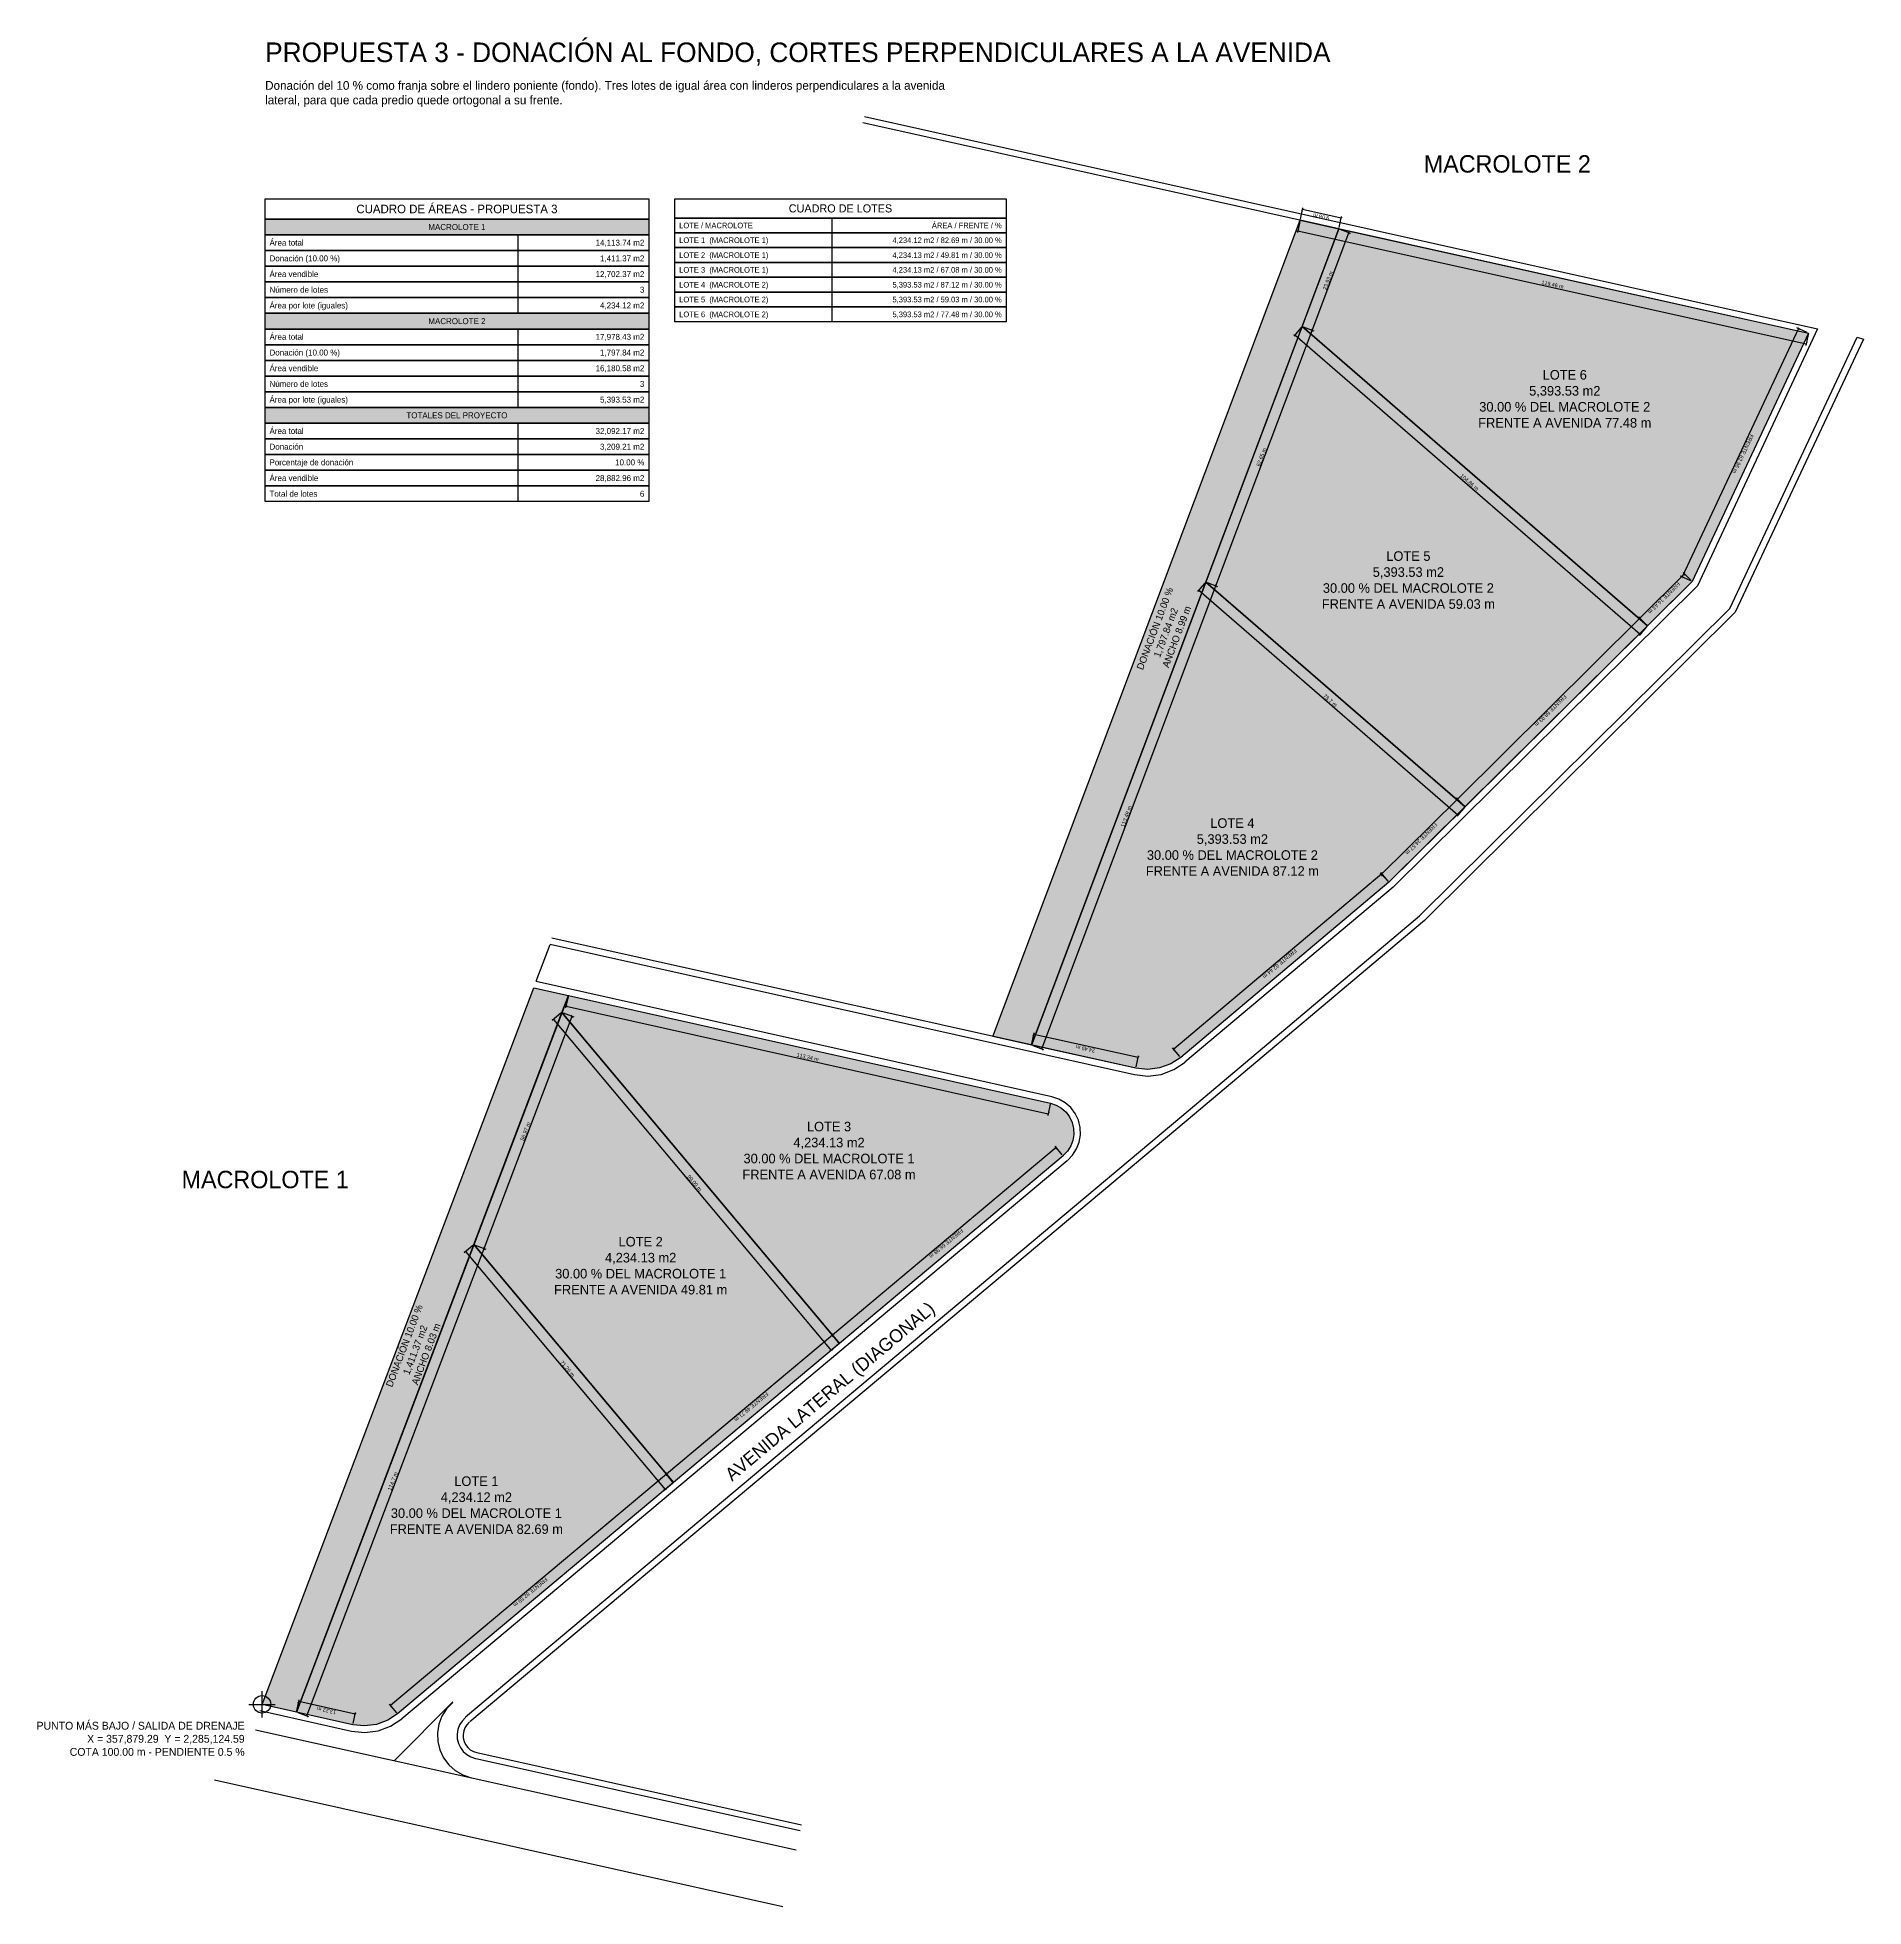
# Model space of a CAD drawing. Header units: metres. Extents: x 357828 to 359147, y 2285078 to 2285507.
# Drawn here: x 358727.7 to 359146.8, y 2285078.2 to 2285507 of the extents above; entities that cross this region are included whole.
import ezdxf
from ezdxf.enums import TextEntityAlignment as Align

# ---------------------------------------------------------------- set-up
doc = ezdxf.new("R2010")
doc.units = ezdxf.units.M
doc.header["$LTSCALE"] = 0.5
for name, color, linetype in [('COTAS', 6, 'Continuous'), ('DONACION', 3, 'Continuous'), ('DRENAJE', 1, 'Continuous'), ('LOTES', 2, 'Continuous'), ('TABLA_CONTENIDOS', 7, 'Continuous'), ('TEXTOS', 7, 'Continuous'), ('VIAL_ASFALTO', 8, 'Continuous'), ('VIAL_BANQUETA', 9, 'CONTINUOUS')]:
    doc.layers.add(name, color=color, linetype=linetype)
doc.styles.add('OpenSansCondensed-Light', font='OpenSansCondensed-Light.ttf')
doc.dimstyles.new('COTAS_M', dxfattribs={"dimtxt": 0.9, "dimasz": 0.6, "dimexe": 0.4, "dimexo": 0.3, "dimgap": 0.2, "dimtad": 1, "dimzin": 12, "dimdsep": 46, "dimtxsty": 'OpenSansCondensed-Light', "dimblk": 'ARCHTICK', "dimcen": 2.5, "dimclrd": 256, "dimclre": 256, "dimclrt": 256, "dimazin": 3, "dimtfac": 0.5, "dimtmove": 2, "dimatfit": 3})

# ---------------------------------------------------------------- blocks, each defined once
blk = doc.blocks.new('_ARCHTICK')
at = {"color": 0, "linetype": 'BYBLOCK', "const_width": 0.15}
blk.add_lwpolyline([(-0.5, -0.5), (0.5, 0.5)], dxfattribs=at)
blk = doc.blocks.new('*D48')
for p, q in [((358787.27, 2285123.11), (358787.84, 2285125.64)), ((358800.65, 2285122.36), (358787.75, 2285125.25)), ((358800.17, 2285120.21), (358800.73, 2285122.75))]:
    blk.add_line(p, q)
at = {"layer": 'Defpoints'}
for p in [(358787.2, 2285122.81), (358800.65, 2285122.36), (358800.1, 2285119.92)]:
    blk.add_point(p, dxfattribs=at)
at = {"layer": 'COTAS', "xscale": 0.6, "yscale": 0.6}
for p, rotation in [((358787.75, 2285125.25), 167.3517230568334), ((358800.65, 2285122.36), 347.3517230568334)]:
    blk.add_blockref('_ARCHTICK', p, dxfattribs=dict(at, rotation=rotation))
at = {"layer": 'COTAS', "insert": (358794.06, 2285123.17), "char_height": 0.9, "attachment_point": 5, "rotation": 167.3517, "style": 'OpenSansCondensed-Light'}
blk.add_mtext('13.22 m', dxfattribs=at)
blk = doc.blocks.new('*D49')
for p, q in [((358789.54, 2285121.93), (358830.23, 2285229.17)), ((358828.17, 2285229.95), (358830.6, 2285229.03)), ((358787.48, 2285122.71), (358789.91, 2285121.79))]:
    blk.add_line(p, q)
at = {"layer": 'Defpoints'}
for p in [(358827.89, 2285230.06), (358787.2, 2285122.81), (358789.54, 2285121.93)]:
    blk.add_point(p, dxfattribs=at)
at = {"layer": 'COTAS', "xscale": 0.6, "yscale": 0.6}
for p, rotation in [((358830.23, 2285229.17), 69.22312247067647), ((358789.54, 2285121.93), 249.22312247067646)]:
    blk.add_blockref('_ARCHTICK', p, dxfattribs=dict(at, rotation=rotation))
at = {"layer": 'COTAS', "insert": (358809.28, 2285175.78), "char_height": 0.9, "attachment_point": 5, "rotation": 69.2231, "style": 'OpenSansCondensed-Light'}
blk.add_mtext('114.7 m', dxfattribs=at)
blk = doc.blocks.new('*D50')
for p, q in [((358827.66, 2285229.87), (358825.67, 2285228.2)), ((358825.98, 2285228.45), (358871.77, 2285173.85)), ((358873.45, 2285175.26), (358871.46, 2285173.59))]:
    blk.add_line(p, q)
at = {"layer": 'Defpoints'}
for p in [(358827.89, 2285230.06), (358825.98, 2285228.45), (358873.68, 2285175.45)]:
    blk.add_point(p, dxfattribs=at)
at = {"layer": 'COTAS', "xscale": 0.6, "yscale": 0.6}
for p, rotation in [((358825.98, 2285228.45), 129.98191168449608), ((358871.77, 2285173.85), -50.0180883155039)]:
    blk.add_blockref('_ARCHTICK', p, dxfattribs=dict(at, rotation=rotation))
at = {"layer": 'COTAS', "insert": (358849.37, 2285201.57), "char_height": 0.9, "attachment_point": 5, "rotation": 309.9819, "style": 'OpenSansCondensed-Light'}
blk.add_mtext('71.26 m', dxfattribs=at)
blk = doc.blocks.new('*D51')
for p, q in [((358872.07, 2285177.37), (358808.79, 2285124.31)), ((358873.49, 2285175.68), (358871.82, 2285177.68)), ((358810.21, 2285122.62), (358808.54, 2285124.61))]:
    blk.add_line(p, q)
at = {"layer": 'Defpoints'}
for p in [(358872.07, 2285177.37), (358873.68, 2285175.45), (358810.4, 2285122.39)]:
    blk.add_point(p, dxfattribs=at)
at = {"layer": 'COTAS', "xscale": 0.6, "yscale": 0.6}
for p, rotation in [((358872.07, 2285177.37), 39.98191168442909), ((358808.79, 2285124.31), -140.0180883155709)]:
    blk.add_blockref('_ARCHTICK', p, dxfattribs=dict(at, rotation=rotation))
at = {"layer": 'COTAS', "insert": (358840.85, 2285150.34), "char_height": 0.9, "attachment_point": 5, "rotation": 219.9819, "style": 'OpenSansCondensed-Light'}
blk.add_mtext('FRENTE 82.59 m', dxfattribs=at)
blk = doc.blocks.new('*D52')
for p, q in [((358830.23, 2285229.17), (358850.44, 2285282.44)), ((358848.38, 2285283.22), (358850.81, 2285282.3)), ((358828.17, 2285229.95), (358830.6, 2285229.03))]:
    blk.add_line(p, q)
at = {"layer": 'Defpoints'}
for p in [(358848.1, 2285283.32), (358827.89, 2285230.06), (358830.23, 2285229.17)]:
    blk.add_point(p, dxfattribs=at)
at = {"layer": 'COTAS', "xscale": 0.6, "yscale": 0.6}
for p, rotation in [((358850.44, 2285282.44), 69.22312247077645), ((358830.23, 2285229.17), 249.22312247077645)]:
    blk.add_blockref('_ARCHTICK', p, dxfattribs=dict(at, rotation=rotation))
at = {"layer": 'COTAS', "insert": (358839.72, 2285256.04), "char_height": 0.9, "attachment_point": 5, "rotation": 69.2231, "style": 'OpenSansCondensed-Light'}
blk.add_mtext('56.97 m', dxfattribs=at)
blk = doc.blocks.new('*D53')
for p, q in [((358847.87, 2285283.13), (358845.88, 2285281.46)), ((358846.18, 2285281.72), (358909.85, 2285205.79)), ((358911.54, 2285207.2), (358909.55, 2285205.53))]:
    blk.add_line(p, q)
at = {"layer": 'Defpoints'}
for p in [(358846.18, 2285281.72), (358848.1, 2285283.32), (358911.77, 2285207.4)]:
    blk.add_point(p, dxfattribs=at)
at = {"layer": 'COTAS', "xscale": 0.6, "yscale": 0.6}
for p, rotation in [((358846.18, 2285281.72), 129.98191168436946), ((358909.85, 2285205.79), -50.01808831563054)]:
    blk.add_blockref('_ARCHTICK', p, dxfattribs=dict(at, rotation=rotation))
at = {"layer": 'COTAS', "insert": (358878.52, 2285244.17), "char_height": 0.9, "attachment_point": 5, "rotation": 309.9819, "style": 'OpenSansCondensed-Light'}
blk.add_mtext('99.09 m', dxfattribs=at)
blk = doc.blocks.new('*D54')
for p, q in [((358910.16, 2285209.31), (358872.07, 2285177.37)), ((358911.58, 2285207.63), (358909.91, 2285209.62)), ((358873.49, 2285175.68), (358871.82, 2285177.68))]:
    blk.add_line(p, q)
at = {"layer": 'Defpoints'}
for p in [(358910.16, 2285209.31), (358911.77, 2285207.4), (358873.68, 2285175.45)]:
    blk.add_point(p, dxfattribs=at)
at = {"layer": 'COTAS', "xscale": 0.6, "yscale": 0.6}
for p, rotation in [((358910.16, 2285209.31), 39.981911684387285), ((358872.07, 2285177.37), -140.01808831561272)]:
    blk.add_blockref('_ARCHTICK', p, dxfattribs=dict(at, rotation=rotation))
at = {"layer": 'COTAS', "insert": (358891.54, 2285192.84), "char_height": 0.9, "attachment_point": 5, "rotation": 219.9819, "style": 'OpenSansCondensed-Light'}
blk.add_mtext('FRENTE 49.71 m', dxfattribs=at)
blk = doc.blocks.new('*D55')
for p, q in [((358961.48, 2285252.35), (358910.16, 2285209.31)), ((358962.9, 2285250.66), (358961.23, 2285252.65)), ((358911.58, 2285207.63), (358909.91, 2285209.62))]:
    blk.add_line(p, q)
at = {"layer": 'Defpoints'}
for p in [(358961.48, 2285252.35), (358963.09, 2285250.43), (358911.77, 2285207.4)]:
    blk.add_point(p, dxfattribs=at)
at = {"layer": 'COTAS', "xscale": 0.6, "yscale": 0.6}
for p, rotation in [((358961.48, 2285252.35), 39.98191168468131), ((358910.16, 2285209.31), -140.0180883153187)]:
    blk.add_blockref('_ARCHTICK', p, dxfattribs=dict(at, rotation=rotation))
at = {"layer": 'COTAS', "insert": (358936.24, 2285230.33), "char_height": 0.9, "attachment_point": 5, "rotation": 219.9819, "style": 'OpenSansCondensed-Light'}
blk.add_mtext('FRENTE 66.98 m', dxfattribs=at)
blk = doc.blocks.new('*D56')
for p, q in [((358849.51, 2285286.92), (358848.94, 2285284.38)), ((358849.03, 2285284.77), (358959.66, 2285260.1)), ((358960.13, 2285262.25), (358959.57, 2285259.71))]:
    blk.add_line(p, q)
at = {"layer": 'Defpoints'}
for p in [(358849.58, 2285287.21), (358849.03, 2285284.77), (358960.2, 2285262.54)]:
    blk.add_point(p, dxfattribs=at)
at = {"layer": 'COTAS', "xscale": 0.6, "yscale": 0.6}
for p, rotation in [((358849.03, 2285284.77), 167.42616373457506), ((358959.66, 2285260.1), -12.57383626542495)]:
    blk.add_blockref('_ARCHTICK', p, dxfattribs=dict(at, rotation=rotation))
at = {"layer": 'COTAS', "insert": (358904.48, 2285273.07), "char_height": 0.9, "attachment_point": 5, "rotation": 347.4262, "style": 'OpenSansCondensed-Light'}
blk.add_mtext('113.34 m', dxfattribs=at)
blk = doc.blocks.new('*D57')
for p, q in [((358995.63, 2285381.83), (358993.93, 2285379.87)), ((358994.19, 2285380.17), (359053.66, 2285328.63)), ((359055.1, 2285330.29), (359053.4, 2285328.32))]:
    blk.add_line(p, q)
at = {"layer": 'Defpoints'}
for p in [(358994.19, 2285380.17), (358995.82, 2285382.06), (359055.3, 2285330.52)]:
    blk.add_point(p, dxfattribs=at)
at = {"layer": 'COTAS', "xscale": 0.6, "yscale": 0.6}
for p, rotation in [((358994.19, 2285380.17), 139.08443537245182), ((359053.66, 2285328.63), -40.91556462754818)]:
    blk.add_blockref('_ARCHTICK', p, dxfattribs=dict(at, rotation=rotation))
at = {"layer": 'COTAS', "insert": (359024.35, 2285354.89), "char_height": 0.9, "attachment_point": 5, "rotation": 319.0844, "style": 'OpenSansCondensed-Light'}
blk.add_mtext('78.7 m', dxfattribs=at)
blk = doc.blocks.new('*D58')
for p, q in [((359053.54, 2285332.29), (359036.09, 2285314.98)), ((359055.09, 2285330.73), (359053.25, 2285332.57)), ((359037.64, 2285313.42), (359035.81, 2285315.27))]:
    blk.add_line(p, q)
at = {"layer": 'Defpoints'}
for p in [(359053.54, 2285332.29), (359055.3, 2285330.52), (359037.85, 2285313.21)]:
    blk.add_point(p, dxfattribs=at)
at = {"layer": 'COTAS', "xscale": 0.6, "yscale": 0.6}
for p, rotation in [((359053.54, 2285332.29), 44.76833601698024), ((359036.09, 2285314.98), -135.23166398301976)]:
    blk.add_blockref('_ARCHTICK', p, dxfattribs=dict(at, rotation=rotation))
at = {"layer": 'COTAS', "insert": (359045.27, 2285323.18), "char_height": 0.9, "attachment_point": 5, "rotation": 224.7683, "style": 'OpenSansCondensed-Light'}
blk.add_mtext('FRENTE 24.57 m', dxfattribs=at)
blk = doc.blocks.new('*D59')
for p, q in [((359036.24, 2285315.12), (358988.46, 2285274.92)), ((359037.66, 2285313.44), (359035.98, 2285315.43)), ((358989.88, 2285273.24), (358988.2, 2285275.23))]:
    blk.add_line(p, q)
at = {"layer": 'Defpoints'}
for p in [(359036.24, 2285315.12), (359037.85, 2285313.21), (358990.07, 2285273.01)]:
    blk.add_point(p, dxfattribs=at)
at = {"layer": 'COTAS', "xscale": 0.6, "yscale": 0.6}
for p, rotation in [((359036.24, 2285315.12), 40.0757878653944), ((358988.46, 2285274.92), -139.9242121346056)]:
    blk.add_blockref('_ARCHTICK', p, dxfattribs=dict(at, rotation=rotation))
at = {"layer": 'COTAS', "insert": (359012.77, 2285294.53), "char_height": 0.9, "attachment_point": 5, "rotation": 220.0758, "style": 'OpenSansCondensed-Light'}
blk.add_mtext('FRENTE 62.44 m', dxfattribs=at)
blk = doc.blocks.new('*D60')
for p, q in [((358955.9, 2285276.14), (358956.47, 2285278.68)), ((358980.29, 2285272.97), (358956.38, 2285278.29)), ((358979.82, 2285270.82), (358980.38, 2285273.36))]:
    blk.add_line(p, q)
at = {"layer": 'Defpoints'}
for p in [(358955.84, 2285275.85), (358980.29, 2285272.97), (358979.75, 2285270.53)]:
    blk.add_point(p, dxfattribs=at)
at = {"layer": 'COTAS', "xscale": 0.6, "yscale": 0.6}
for p, rotation in [((358956.38, 2285278.29), 167.45823405240716), ((358980.29, 2285272.97), 347.4582340524072)]:
    blk.add_blockref('_ARCHTICK', p, dxfattribs=dict(at, rotation=rotation))
at = {"layer": 'COTAS', "insert": (358968.2, 2285275), "char_height": 0.9, "attachment_point": 5, "rotation": 167.4582, "style": 'OpenSansCondensed-Light'}
blk.add_mtext('24.49 m', dxfattribs=at)
blk = doc.blocks.new('*D61')
for p, q in [((358958.18, 2285274.97), (358998.16, 2285381.18)), ((358996.11, 2285381.95), (358998.54, 2285381.04)), ((358956.12, 2285275.74), (358958.55, 2285274.83))]:
    blk.add_line(p, q)
at = {"layer": 'Defpoints'}
for p in [(358995.82, 2285382.06), (358955.84, 2285275.85), (358958.18, 2285274.97)]:
    blk.add_point(p, dxfattribs=at)
at = {"layer": 'COTAS', "xscale": 0.6, "yscale": 0.6}
for p, rotation in [((358998.16, 2285381.18), 69.37021464781455), ((358958.18, 2285274.97), 249.37021464781455)]:
    blk.add_blockref('_ARCHTICK', p, dxfattribs=dict(at, rotation=rotation))
at = {"layer": 'COTAS', "insert": (358977.56, 2285328.3), "char_height": 0.9, "attachment_point": 5, "rotation": 69.3702, "style": 'OpenSansCondensed-Light'}
blk.add_mtext('113.49 m', dxfattribs=at)
blk = doc.blocks.new('*D62')
for p, q in [((358998.16, 2285381.18), (359020.24, 2285439.81)), ((359018.18, 2285440.59), (359020.61, 2285439.67)), ((358996.11, 2285381.95), (358998.54, 2285381.04))]:
    blk.add_line(p, q)
at = {"layer": 'Defpoints'}
for p in [(359017.9, 2285440.7), (358995.82, 2285382.06), (358998.16, 2285381.18)]:
    blk.add_point(p, dxfattribs=at)
at = {"layer": 'COTAS', "xscale": 0.6, "yscale": 0.6}
for p, rotation in [((359020.24, 2285439.81), 69.37021464776655), ((358998.16, 2285381.18), 249.37021464776655)]:
    blk.add_blockref('_ARCHTICK', p, dxfattribs=dict(at, rotation=rotation))
at = {"layer": 'COTAS', "insert": (359008.59, 2285410.73), "char_height": 0.9, "attachment_point": 5, "rotation": 69.3702, "style": 'OpenSansCondensed-Light'}
blk.add_mtext('62.65 m', dxfattribs=at)
blk = doc.blocks.new('*D63')
for p, q in [((359017.7, 2285440.47), (359016, 2285438.5)), ((359016.26, 2285438.81), (359095.5, 2285370.13)), ((359096.94, 2285371.79), (359095.24, 2285369.83))]:
    blk.add_line(p, q)
at = {"layer": 'Defpoints'}
for p in [(359017.9, 2285440.7), (359016.26, 2285438.81), (359097.14, 2285372.02)]:
    blk.add_point(p, dxfattribs=at)
at = {"layer": 'COTAS', "xscale": 0.6, "yscale": 0.6}
for p, rotation in [((359016.26, 2285438.81), 139.0844353724298), ((359095.5, 2285370.13), -40.915564627570205)]:
    blk.add_blockref('_ARCHTICK', p, dxfattribs=dict(at, rotation=rotation))
at = {"layer": 'COTAS', "insert": (359056.31, 2285404.96), "char_height": 0.9, "attachment_point": 5, "rotation": 319.0844, "style": 'OpenSansCondensed-Light'}
blk.add_mtext('104.86 m', dxfattribs=at)
blk = doc.blocks.new('*D64')
for p, q in [((359095.38, 2285373.79), (359053.54, 2285332.29)), ((359096.93, 2285372.23), (359095.09, 2285374.08)), ((359055.09, 2285330.73), (359053.25, 2285332.57))]:
    blk.add_line(p, q)
at = {"layer": 'Defpoints'}
for p in [(359095.38, 2285373.79), (359097.14, 2285372.02), (359055.3, 2285330.52)]:
    blk.add_point(p, dxfattribs=at)
at = {"layer": 'COTAS', "xscale": 0.6, "yscale": 0.6}
for p, rotation in [((359095.38, 2285373.79), 44.76833601678692), ((359053.54, 2285332.29), -135.23166398321308)]:
    blk.add_blockref('_ARCHTICK', p, dxfattribs=dict(at, rotation=rotation))
at = {"layer": 'COTAS', "insert": (359074.91, 2285352.58), "char_height": 0.9, "attachment_point": 5, "rotation": 224.7683, "style": 'OpenSansCondensed-Light'}
blk.add_mtext('FRENTE 58.93 m', dxfattribs=at)
blk = doc.blocks.new('*D65')
for p, q in [((359017.41, 2285464.77), (359016.84, 2285462.23)), ((359016.93, 2285462.62), (359133.55, 2285436.74)), ((359134.03, 2285438.89), (359133.46, 2285436.35))]:
    blk.add_line(p, q)
at = {"layer": 'Defpoints'}
for p in [(359017.47, 2285465.06), (359016.93, 2285462.62), (359134.09, 2285439.18)]:
    blk.add_point(p, dxfattribs=at)
at = {"layer": 'COTAS', "xscale": 0.6, "yscale": 0.6}
for p, rotation in [((359016.93, 2285462.62), 167.48783987378565), ((359133.55, 2285436.74), -12.512160126214363)]:
    blk.add_blockref('_ARCHTICK', p, dxfattribs=dict(at, rotation=rotation))
at = {"layer": 'COTAS', "insert": (359075.38, 2285450.31), "char_height": 0.9, "attachment_point": 5, "rotation": 347.4878, "style": 'OpenSansCondensed-Light'}
blk.add_mtext('119.46 m', dxfattribs=at)
blk = doc.blocks.new('*D66')
for p, q in [((359131.83, 2285440.24), (359105.12, 2285383.24)), ((359133.82, 2285439.31), (359131.46, 2285440.41)), ((359107.11, 2285382.31), (359104.75, 2285383.41))]:
    blk.add_line(p, q)
at = {"layer": 'Defpoints'}
for p in [(359131.83, 2285440.24), (359134.09, 2285439.18), (359107.38, 2285382.18)]:
    blk.add_point(p, dxfattribs=at)
at = {"layer": 'COTAS', "xscale": 0.6, "yscale": 0.6}
for p, rotation in [((359131.83, 2285440.24), 64.8923765035754), ((359105.12, 2285383.24), -115.1076234964246)]:
    blk.add_blockref('_ARCHTICK', p, dxfattribs=dict(at, rotation=rotation))
at = {"layer": 'COTAS', "insert": (359119.06, 2285411.46), "char_height": 0.9, "attachment_point": 5, "rotation": 244.8924, "style": 'OpenSansCondensed-Light'}
blk.add_mtext('FRENTE 62.95 m', dxfattribs=at)
blk = doc.blocks.new('*D67')
for p, q in [((359105.62, 2285383.95), (359095.38, 2285373.79)), ((359107.17, 2285382.39), (359105.34, 2285384.24)), ((359096.93, 2285372.23), (359095.09, 2285374.08))]:
    blk.add_line(p, q)
at = {"layer": 'Defpoints'}
for p in [(359105.62, 2285383.95), (359107.38, 2285382.18), (359097.14, 2285372.02)]:
    blk.add_point(p, dxfattribs=at)
at = {"layer": 'COTAS', "xscale": 0.6, "yscale": 0.6}
for p, rotation in [((359105.62, 2285383.95), 44.76833601676509), ((359095.38, 2285373.79), -135.2316639832349)]:
    blk.add_blockref('_ARCHTICK', p, dxfattribs=dict(at, rotation=rotation))
at = {"layer": 'COTAS', "insert": (359100.96, 2285378.41), "char_height": 0.9, "attachment_point": 5, "rotation": 224.7683, "style": 'OpenSansCondensed-Light'}
blk.add_mtext('FRENTE 14.43 m', dxfattribs=at)
blk = doc.blocks.new('*D68')
for p, q in [((359020.24, 2285439.81), (359028.67, 2285462.21)), ((359026.61, 2285462.99), (359029.05, 2285462.07)), ((359018.18, 2285440.59), (359020.61, 2285439.67))]:
    blk.add_line(p, q)
at = {"layer": 'Defpoints'}
for p in [(359026.33, 2285463.09), (359017.9, 2285440.7), (359020.24, 2285439.81)]:
    blk.add_point(p, dxfattribs=at)
at = {"layer": 'COTAS', "xscale": 0.6, "yscale": 0.6}
for p, rotation in [((359028.67, 2285462.21), 69.3702146479325), ((359020.24, 2285439.81), 249.3702146479325)]:
    blk.add_blockref('_ARCHTICK', p, dxfattribs=dict(at, rotation=rotation))
at = {"layer": 'COTAS', "insert": (359023.85, 2285451.24), "char_height": 0.9, "attachment_point": 5, "rotation": 69.3702, "style": 'OpenSansCondensed-Light'}
blk.add_mtext('23.93 m', dxfattribs=at)
blk = doc.blocks.new('*D69')
for p, q in [((359017.53, 2285465.35), (359018.1, 2285467.89)), ((359026.87, 2285465.53), (359018.01, 2285467.5)), ((359026.4, 2285463.39), (359026.96, 2285465.92))]:
    blk.add_line(p, q)
at = {"layer": 'Defpoints'}
for p in [(359017.47, 2285465.06), (359026.87, 2285465.53), (359026.33, 2285463.09)]:
    blk.add_point(p, dxfattribs=at)
at = {"layer": 'COTAS', "xscale": 0.6, "yscale": 0.6}
for p, rotation in [((359018.01, 2285467.5), 167.48783987263462), ((359026.87, 2285465.53), 347.4878398726346)]:
    blk.add_blockref('_ARCHTICK', p, dxfattribs=dict(at, rotation=rotation))
at = {"layer": 'COTAS', "insert": (359022.3, 2285465.88), "char_height": 0.9, "attachment_point": 5, "rotation": 167.4878, "style": 'OpenSansCondensed-Light'}
blk.add_mtext('9.08 m', dxfattribs=at)
blk = doc.blocks.new('TABLA_CONTENIDOS_P3')
at = {"layer": 'TABLA_CONTENIDOS', "transparency": 33554508}
for points in [[(0, -4.68), (88, -4.68), (88, -8.28), (0, -8.28)], [(0, -26.28), (88, -26.28), (88, -29.88), (0, -29.88)], [(0, -47.88), (88, -47.88), (88, -51.48), (0, -51.48)]]:
    blk.add_hatch(color=8, dxfattribs=at).paths.add_polyline_path(points)
at = {"layer": 'TABLA_CONTENIDOS'}
for p, q in [((58, -8.28), (58, -11.88)), ((58, -11.88), (58, -15.48)), ((58, -15.48), (58, -19.08)), ((58, -19.08), (58, -22.68)), ((58, -22.68), (58, -26.28)), ((58, -29.88), (58, -33.48)), ((58, -33.48), (58, -37.08)), ((58, -37.08), (58, -40.68)), ((58, -40.68), (58, -44.28)), ((58, -44.28), (58, -47.88)), ((58, -51.48), (58, -55.08)), ((58, -55.08), (58, -58.68)), ((58, -58.68), (58, -62.28)), ((58, -62.28), (58, -65.88)), ((58, -65.88), (58, -69.48))]:
    blk.add_line(p, q, dxfattribs=at)
for points in [[(0, 0), (88, 0), (88, -4.68), (0, -4.68)], [(0, -4.68), (88, -4.68), (88, -8.28), (0, -8.28)], [(0, -8.28), (88, -8.28), (88, -11.88), (0, -11.88)], [(0, -11.88), (88, -11.88), (88, -15.48), (0, -15.48)], [(0, -15.48), (88, -15.48), (88, -19.08), (0, -19.08)], [(0, -19.08), (88, -19.08), (88, -22.68), (0, -22.68)], [(0, -22.68), (88, -22.68), (88, -26.28), (0, -26.28)], [(0, -26.28), (88, -26.28), (88, -29.88), (0, -29.88)], [(0, -29.88), (88, -29.88), (88, -33.48), (0, -33.48)], [(0, -33.48), (88, -33.48), (88, -37.08), (0, -37.08)], [(0, -37.08), (88, -37.08), (88, -40.68), (0, -40.68)], [(0, -40.68), (88, -40.68), (88, -44.28), (0, -44.28)], [(0, -44.28), (88, -44.28), (88, -47.88), (0, -47.88)], [(0, -47.88), (88, -47.88), (88, -51.48), (0, -51.48)], [(0, -51.48), (88, -51.48), (88, -55.08), (0, -55.08)], [(0, -55.08), (88, -55.08), (88, -58.68), (0, -58.68)], [(0, -58.68), (88, -58.68), (88, -62.28), (0, -62.28)], [(0, -62.28), (88, -62.28), (88, -65.88), (0, -65.88)], [(0, -65.88), (88, -65.88), (88, -69.48), (0, -69.48)]]:
    blk.add_lwpolyline(points, close=True, dxfattribs=at)
for s, height, p in [('CUADRO DE ÁREAS - PROPUESTA 3', 1.9656, (44, -2.34)), ('MACROLOTE 1', 1.368, (44, -6.48)), ('MACROLOTE 2', 1.368, (44, -28.08)), ('TOTALES DEL PROYECTO', 1.368, (44, -49.68))]:
    blk.add_text(s, height=height, dxfattribs=at).set_placement(p, align=Align.MIDDLE_CENTER)
for s, p in [('Área total', (1, -10.08)), ('Área vendible', (1, -17.28)), ('Donación (10.00 %)', (1, -13.68)), ('Número de lotes', (1, -20.88)), ('Área por lote (iguales)', (1, -24.48)), ('Área total', (1, -31.68)), ('Área vendible', (1, -38.88)), ('Donación (10.00 %)', (1, -35.28)), ('Número de lotes', (1, -42.48)), ('Área por lote (iguales)', (1, -46.08)), ('Área total', (1, -53.28)), ('Donación', (1, -56.88)), ('Porcentaje de donación', (1, -60.48)), ('Área vendible', (1, -64.08)), ('Total de lotes', (1, -67.68))]:
    blk.add_text(s, height=1.368, dxfattribs=at).set_placement(p, align=Align.MIDDLE_LEFT)
for s, height, p in [('14,113.74 m2', 1.368, (87, -10.08)), ('12,702.37 m2', 1.368, (87, -17.28)), ('1,411.37 m2', 1.368, (87, -13.68)), ('3', 1.37, (87, -20.88)), ('4,234.12 m2', 1.368, (87, -24.48)), ('17,978.43 m2', 1.368, (87, -31.68)), ('16,180.58 m2', 1.368, (87, -38.88)), ('1,797.84 m2', 1.368, (87, -35.28)), ('3', 1.37, (87, -42.48)), ('5,393.53 m2', 1.368, (87, -46.08)), ('32,092.17 m2', 1.368, (87, -53.28)), ('3,209.21 m2', 1.368, (87, -56.88)), ('10.00 %', 1.368, (87, -60.48)), ('28,882.96 m2', 1.368, (87, -64.08)), ('6', 1.37, (87, -67.68))]:
    blk.add_text(s, height=height, dxfattribs=at).set_placement(p, align=Align.MIDDLE_RIGHT)
blk = doc.blocks.new('TABLA_CONTENIDOS_P3_LOTES')
at = {"layer": 'TABLA_CONTENIDOS'}
for p, q in [((36, -4.42), (36, -7.82)), ((36, -7.82), (36, -11.22)), ((36, -11.22), (36, -14.62)), ((36, -14.62), (36, -18.02)), ((36, -18.02), (36, -21.42)), ((36, -21.42), (36, -24.82)), ((36, -24.82), (36, -28.22))]:
    blk.add_line(p, q, dxfattribs=at)
for points in [[(0, 0), (76, 0), (76, -4.42), (0, -4.42)], [(0, -4.42), (76, -4.42), (76, -7.82), (0, -7.82)], [(0, -7.82), (76, -7.82), (76, -11.22), (0, -11.22)], [(0, -11.22), (76, -11.22), (76, -14.62), (0, -14.62)], [(0, -14.62), (76, -14.62), (76, -18.02), (0, -18.02)], [(0, -18.02), (76, -18.02), (76, -21.42), (0, -21.42)], [(0, -21.42), (76, -21.42), (76, -24.82), (0, -24.82)], [(0, -24.82), (76, -24.82), (76, -28.22), (0, -28.22)]]:
    blk.add_lwpolyline(points, close=True, dxfattribs=at)
blk.add_text('CUADRO DE LOTES', height=1.8564, dxfattribs=at).set_placement((38, -2.21), align=Align.MIDDLE_CENTER)
for s, p in [('LOTE / MACROLOTE', (1, -6.12)), ('LOTE 1  (MACROLOTE 1)', (1, -9.52)), ('LOTE 2  (MACROLOTE 1)', (1, -12.92)), ('LOTE 3  (MACROLOTE 1)', (1, -16.32)), ('LOTE 4  (MACROLOTE 2)', (1, -19.72)), ('LOTE 5  (MACROLOTE 2)', (1, -23.12)), ('LOTE 6  (MACROLOTE 2)', (1, -26.52))]:
    blk.add_text(s, height=1.292, dxfattribs=at).set_placement(p, align=Align.MIDDLE_LEFT)
for s, p in [('ÁREA / FRENTE / %', (75, -6.12)), ('4,234.12 m2 / 82.69 m / 30.00 %', (75, -9.52)), ('4,234.13 m2 / 49.81 m / 30.00 %', (75, -12.92)), ('4,234.13 m2 / 67.08 m / 30.00 %', (75, -16.32)), ('5,393.53 m2 / 87.12 m / 30.00 %', (75, -19.72)), ('5,393.53 m2 / 59.03 m / 30.00 %', (75, -23.12)), ('5,393.53 m2 / 77.48 m / 30.00 %', (75, -26.52))]:
    blk.add_text(s, height=1.292, dxfattribs=at).set_placement(p, align=Align.MIDDLE_RIGHT)

msp = doc.modelspace()

# ---------------------------------------------------------------- hatches: boundary and pattern name
at = {"layer": 'DONACION', "transparency": 33554546}
for points in [[(358946.98, 2285277.82), (359017.47, 2285465.06), (359026.331, 2285463.094), (358955.84, 2285275.849)], [(358779.29, 2285124.59), (358841.66, 2285288.98), (358849.575, 2285287.214), (358787.202, 2285122.815)]]:
    msp.add_hatch(color=3, dxfattribs=at).paths.add_polyline_path(points)
at = {"layer": 'LOTES', "transparency": 33554534}
for points in [[(359017.47, 2285465.06), (359134.09, 2285439.18), (359107.38, 2285382.18), (359097.137, 2285372.02), (359017.899, 2285440.696), (359026.331, 2285463.094)], [(359055.297, 2285330.516), (358995.825, 2285382.06), (359017.899, 2285440.696), (359097.137, 2285372.02)], [(358995.825, 2285382.06), (359055.297, 2285330.516), (359037.85, 2285313.21), (358990.07, 2285273.01), (358987.79, 2285271.55), (358985.22, 2285270.6), (358982.49, 2285270.25), (358979.76, 2285270.54), (358979.75, 2285270.53), (358955.84, 2285275.849)], [(358960.2, 2285262.54), (358961.5, 2285262.08), (358962.71, 2285261.38), (358963.75, 2285260.46), (358964.58, 2285259.35), (358965.17, 2285258.09), (358965.5, 2285256.74), (358965.55, 2285255.35), (358965.33, 2285253.98), (358964.83, 2285252.69), (358964.08, 2285251.52), (358963.11, 2285250.52), (358963.09, 2285250.43), (358911.77, 2285207.395), (358848.099, 2285283.324), (358849.575, 2285287.214)], [(358873.681, 2285175.455), (358827.891, 2285230.06), (358848.099, 2285283.324), (358911.77, 2285207.395)], [(358808.11, 2285120.93), (358805.54, 2285119.98), (358802.83, 2285119.64), (358800.1, 2285119.92), (358787.202, 2285122.815), (358827.891, 2285230.06), (358873.681, 2285175.455), (358810.4, 2285122.39)]]:
    msp.add_hatch(color=2, dxfattribs=at).paths.add_polyline_path(points)

# ---------------------------------------------------------------- linework, layer by layer
at = {"layer": 'DONACION'}
for points in [[(358946.98, 2285277.82), (359017.47, 2285465.06), (359026.331, 2285463.094), (358955.84, 2285275.849)], [(358779.29, 2285124.59), (358841.66, 2285288.98), (358849.575, 2285287.214), (358787.202, 2285122.815)]]:
    msp.add_lwpolyline(points, close=True, dxfattribs=at)
at = {"layer": 'DRENAJE'}
for p, q in [((358779.29, 2285121.59), (358779.29, 2285127.59)), ((358776.29, 2285124.59), (358782.29, 2285124.59))]:
    msp.add_line(p, q, dxfattribs=at)
msp.add_circle((358779.29, 2285124.59), 2, dxfattribs=at)
at = {"layer": 'LOTES'}
for points in [[(359017.47, 2285465.06), (359134.09, 2285439.18), (359107.38, 2285382.18), (359097.137, 2285372.02), (359017.899, 2285440.696), (359026.331, 2285463.094)], [(359055.297, 2285330.516), (358995.825, 2285382.06), (359017.899, 2285440.696), (359097.137, 2285372.02)], [(358995.825, 2285382.06), (359055.297, 2285330.516), (359037.85, 2285313.21), (358990.07, 2285273.01), (358987.79, 2285271.55), (358985.22, 2285270.6), (358982.49, 2285270.25), (358979.76, 2285270.54), (358979.75, 2285270.53), (358955.84, 2285275.849)], [(358960.2, 2285262.54), (358961.5, 2285262.08), (358962.71, 2285261.38), (358963.75, 2285260.46), (358964.58, 2285259.35), (358965.17, 2285258.09), (358965.5, 2285256.74), (358965.55, 2285255.35), (358965.33, 2285253.98), (358964.83, 2285252.69), (358964.08, 2285251.52), (358963.11, 2285250.52), (358963.09, 2285250.43), (358911.77, 2285207.395), (358848.099, 2285283.324), (358849.575, 2285287.214)], [(358873.681, 2285175.455), (358827.891, 2285230.06), (358848.099, 2285283.324), (358911.77, 2285207.395)], [(358808.11, 2285120.93), (358805.54, 2285119.98), (358802.83, 2285119.64), (358800.1, 2285119.92), (358787.202, 2285122.815), (358827.891, 2285230.06), (358873.681, 2285175.455), (358810.4, 2285122.39)]]:
    msp.add_lwpolyline(points, close=True, dxfattribs=at)
at = {"layer": 'VIAL_ASFALTO'}
for points in [[(358917.11, 2285487.5), (359134.09, 2285439.18), (359107.38, 2285382.18), (359037.85, 2285313.21), (358990.07, 2285273.01)], [(358917.52, 2285488.88), (359136.15, 2285440.14), (359108.62, 2285381.22), (359038.81, 2285312.1), (358991.04, 2285271.9)], [(359116.05, 2285375.99), (359145.24, 2285438.22)], [(359146.75, 2285437.8), (359117.29, 2285375.16)], [(359145.24, 2285438.22), (359146.75, 2285437.8)], [(359044.87, 2285305.5), (359116.05, 2285375.99)], [(359117.29, 2285375.16), (359045.97, 2285304.4)], [(358990.35, 2285259.51), (359044.87, 2285305.5)], [(359045.97, 2285304.4), (358991.31, 2285258.41)], [(358842.21, 2285290.49), (358845.38, 2285298.89)], [(358979.47, 2285269.01), (358845.38, 2285298.89)], [(358979.75, 2285270.53), (358845.79, 2285300.4)], [(358825.96, 2285121.7), (358990.35, 2285259.51)], [(358991.31, 2285258.41), (358826.93, 2285120.6)], [(358823.07, 2285125.14), (358809.58, 2285111.65)], [(358823.04, 2285125.03), (358821.64, 2285123.6), (358820.56, 2285121.91), (358819.84, 2285120.04), (358819.51, 2285118.07), (358819.59, 2285116.07), (358820.06, 2285114.13), (358820.91, 2285112.32), (358822.11, 2285110.72), (358823.61, 2285109.39), (358825.34, 2285108.39), (358827.24, 2285107.76)], [(358901.82, 2285091.14), (358777.78, 2285118.67)], [(358825.96, 2285121.55), (358825.2, 2285120.77), (358824.61, 2285119.86), (358824.22, 2285118.85), (358824.05, 2285117.78), (358824.09, 2285116.69), (358824.34, 2285115.64), (358824.81, 2285114.66), (358825.46, 2285113.79), (358826.27, 2285113.07), (358827.21, 2285112.53), (358828.23, 2285112.19)], [(358826.84, 2285120.49), (358826.28, 2285119.91), (358825.84, 2285119.24), (358825.55, 2285118.48), (358825.42, 2285117.69), (358825.45, 2285116.88), (358825.64, 2285116.1), (358825.98, 2285115.37), (358826.47, 2285114.73), (358827.07, 2285114.19), (358827.77, 2285113.79), (358828.53, 2285113.54)], [(358828.58, 2285113.58), (358903.06, 2285096.92)], [(358902.79, 2285095.54), (358828.3, 2285112.06)], [(358768.41, 2285107.24), (358826.79, 2285094.3), (358898.79, 2285078.19)]]:
    msp.add_lwpolyline(points, dxfattribs=at)
at = {"layer": 'VIAL_BANQUETA'}
for points in [[(358842.21, 2285290.49), (358960.47, 2285264.06)], [(358979.43, 2285269.06), (358982.51, 2285268.74), (358985.58, 2285269.12), (358988.48, 2285270.2), (358991.06, 2285271.91)], [(358964.08, 2285249.36), (358965.26, 2285250.57), (358966.18, 2285252), (358966.79, 2285253.58), (358967.07, 2285255.26), (358967, 2285256.95), (358966.6, 2285258.6), (358965.88, 2285260.13), (358964.86, 2285261.49), (358963.59, 2285262.61), (358962.12, 2285263.46), (358960.51, 2285263.99)], [(358964.05, 2285249.32), (358811.37, 2285121.29)], [(358799.8, 2285118.4), (358778.74, 2285123.08)], [(358799.78, 2285118.44), (358802.84, 2285118.12), (358805.9, 2285118.51), (358808.79, 2285119.57), (358811.36, 2285121.27)]]:
    msp.add_lwpolyline(points, dxfattribs=at)

# ---------------------------------------------------------------- block references
at = {"layer": 'TABLA_CONTENIDOS'}
for name, p in [('TABLA_CONTENIDOS_P3', (358780, 2285470)), ('TABLA_CONTENIDOS_P3_LOTES', (358874, 2285470))]:
    msp.add_blockref(name, p, dxfattribs=at)

# ---------------------------------------------------------------- texts
at = {"layer": 'DRENAJE', "insert": (358775.29, 2285120.59), "char_height": 1.8, "attachment_point": 3}
msp.add_mtext('PUNTO MÁS BAJO / SALIDA DE DRENAJE\\PX = 357,879.29  Y = 2,285,124.59\\PCOTA 100.00 m - PENDIENTE 0.5 %', dxfattribs=at)
at = {"layer": 'TEXTOS'}
msp.add_text('PROPUESTA 3 - DONACIÓN AL FONDO, CORTES PERPENDICULARES A LA AVENIDA', height=4.5, dxfattribs=at).set_placement((358780, 2285500), align=Align.BOTTOM_LEFT)
at = {"layer": 'TEXTOS', "color": 4}
for s, p in [('MACROLOTE 2', (359065, 2285478)), ('MACROLOTE 1', (358780, 2285245))]:
    msp.add_text(s, height=4, dxfattribs=at).set_placement(p, align=Align.MIDDLE_CENTER)
at = {"layer": 'TEXTOS', "insert": (358780, 2285497), "char_height": 2, "width": 160, "attachment_point": 1}
msp.add_mtext('Donación del 10 % como franja sobre el lindero poniente (fondo). Tres lotes de igual área con linderos perpendiculares a la avenida lateral, para que cada predio quede ortogonal a su frente.', dxfattribs=at)
at = {"layer": 'TEXTOS', "char_height": 2.2, "attachment_point": 5}
for s, insert in [('LOTE 6\\P5,393.53 m2\\P30.00 % DEL MACROLOTE 2\\PFRENTE A AVENIDA 77.48 m', (359078.184, 2285424.093)), ('LOTE 5\\P5,393.53 m2\\P30.00 % DEL MACROLOTE 2\\PFRENTE A AVENIDA 59.03 m', (359042.299, 2285382.512)), ('LOTE 4\\P5,393.53 m2\\P30.00 % DEL MACROLOTE 2\\PFRENTE A AVENIDA 87.12 m', (359001.92, 2285321.256)), ('LOTE 3\\P4,234.13 m2\\P30.00 % DEL MACROLOTE 1\\PFRENTE A AVENIDA 67.08 m', (358909.372, 2285251.633)), ('LOTE 2\\P4,234.13 m2\\P30.00 % DEL MACROLOTE 1\\PFRENTE A AVENIDA 49.81 m', (358866.154, 2285225.219)), ('LOTE 1\\P4,234.12 m2\\P30.00 % DEL MACROLOTE 1\\PFRENTE A AVENIDA 82.69 m', (358828.458, 2285170.277))]:
    msp.add_mtext(s, dxfattribs=dict(at, insert=insert))
at = {"layer": 'TEXTOS', "char_height": 1.6, "attachment_point": 5}
for s, insert, rotation in [('DONACIÓN 10.00 %\\P1,797.84 m2\\PANCHO 8.99 m', (358986.656, 2285370.457), 69.37021), ('DONACIÓN 10.00 %\\P1,411.37 m2\\PANCHO 8.03 m', (358814.433, 2285205.902), 69.22312)]:
    msp.add_mtext(s, dxfattribs=dict(at, insert=insert, rotation=rotation))
at = {"layer": 'VIAL_ASFALTO'}
msp.add_text('AVENIDA LATERAL (DIAGONAL)', height=3, rotation=39.98191, dxfattribs=at).set_placement((358909.566, 2285196.411), align=Align.MIDDLE_CENTER)

# ---------------------------------------------------------------- dimensions: what is measured, and where the dimension line sits
at = {"layer": 'COTAS'}
for base, p1, p2, angle, picture, middle in [((359016.928, 2285462.619), (359017.47, 2285465.06), (359134.09, 2285439.18), 347.48784, '*D65', (359075.379, 2285450.314)), ((359026.873, 2285465.534), (359026.331, 2285463.094), (359017.47, 2285465.06), 167.48784, '*D69', (359022.301, 2285465.883)), ((359020.239, 2285439.815), (359017.899, 2285440.696), (359026.331, 2285463.094), 69.37021, '*D68', (359023.847, 2285451.243)), ((358998.165, 2285381.18), (358995.825, 2285382.06), (359017.899, 2285440.696), 69.37021, '*D62', (359008.593, 2285410.726)), ((359016.262, 2285438.806), (359017.899, 2285440.696), (359097.137, 2285372.02), 319.08444, '*D63', (359056.307, 2285404.96)), ((358958.179, 2285274.968), (358955.84, 2285275.849), (358995.825, 2285382.06), 69.37021, '*D61', (358977.564, 2285328.303)), ((358994.188, 2285380.171), (358995.825, 2285382.06), (359055.297, 2285330.516), 319.08444, '*D57', (359024.349, 2285354.89)), ((358849.031, 2285284.774), (358849.575, 2285287.214), (358960.2, 2285262.54), 347.42616, '*D56', (358904.485, 2285273.072)), ((358830.228, 2285229.173), (358827.891, 2285230.06), (358848.099, 2285283.324), 69.22312, '*D52', (358839.725, 2285256.036)), ((358846.184, 2285281.718), (358848.099, 2285283.324), (358911.77, 2285207.395), 309.98191, '*D53', (358878.517, 2285244.171)), ((358980.293, 2285272.97), (358979.75, 2285270.53), (358955.84, 2285275.849), 167.45823, '*D60', (358968.197, 2285274.995)), ((358789.539, 2285121.928), (358787.202, 2285122.815), (358827.891, 2285230.06), 69.22312, '*D49', (358809.276, 2285175.781)), ((358825.975, 2285228.454), (358827.891, 2285230.06), (358873.681, 2285175.455), 309.98191, '*D50', (358849.368, 2285201.569)), ((358800.647, 2285122.359), (358800.1, 2285119.92), (358787.202, 2285122.815), 167.35172, '*D48', (358794.056, 2285123.172))]:
    dim = msp.add_linear_dim(base=base, p1=p1, p2=p2, angle=angle, dimstyle='COTAS_M', dxfattribs=at)
    dim.commit()
    dim.dimension.update_dxf_attribs({"geometry": picture, "text_midpoint": middle})
for base, p1, p2, angle, picture, middle in [((359131.826, 2285440.241), (359134.09, 2285439.18), (359107.38, 2285382.18), 244.89238, '*D66', (359119.06, 2285411.465)), ((359105.619, 2285383.955), (359107.38, 2285382.18), (359097.137, 2285372.02), 224.76834, '*D67', (359100.956, 2285378.413)), ((359095.377, 2285373.795), (359097.137, 2285372.02), (359055.297, 2285330.516), 224.76834, '*D64', (359074.914, 2285352.581)), ((359053.536, 2285332.291), (359055.297, 2285330.516), (359037.85, 2285313.21), 224.76834, '*D58', (359045.27, 2285323.176)), ((359036.24, 2285315.123), (359037.85, 2285313.21), (358990.07, 2285273.01), 220.07579, '*D59', (359012.769, 2285294.526)), ((358961.484, 2285252.346), (358963.09, 2285250.43), (358911.77, 2285207.395), 219.98191, '*D55', (358936.242, 2285230.33)), ((358910.164, 2285209.311), (358911.77, 2285207.395), (358873.681, 2285175.455), 219.98191, '*D54', (358891.537, 2285192.843)), ((358872.074, 2285177.37), (358873.681, 2285175.455), (358810.4, 2285122.39), 219.98191, '*D51', (358840.852, 2285150.34))]:
    dim = msp.add_linear_dim(base=base, p1=p1, p2=p2, angle=angle, text='FRENTE <>', dimstyle='COTAS_M', dxfattribs=at)
    dim.commit()
    dim.dimension.update_dxf_attribs({"geometry": picture, "text_midpoint": middle})

doc.saveas('drawing.dxf')
